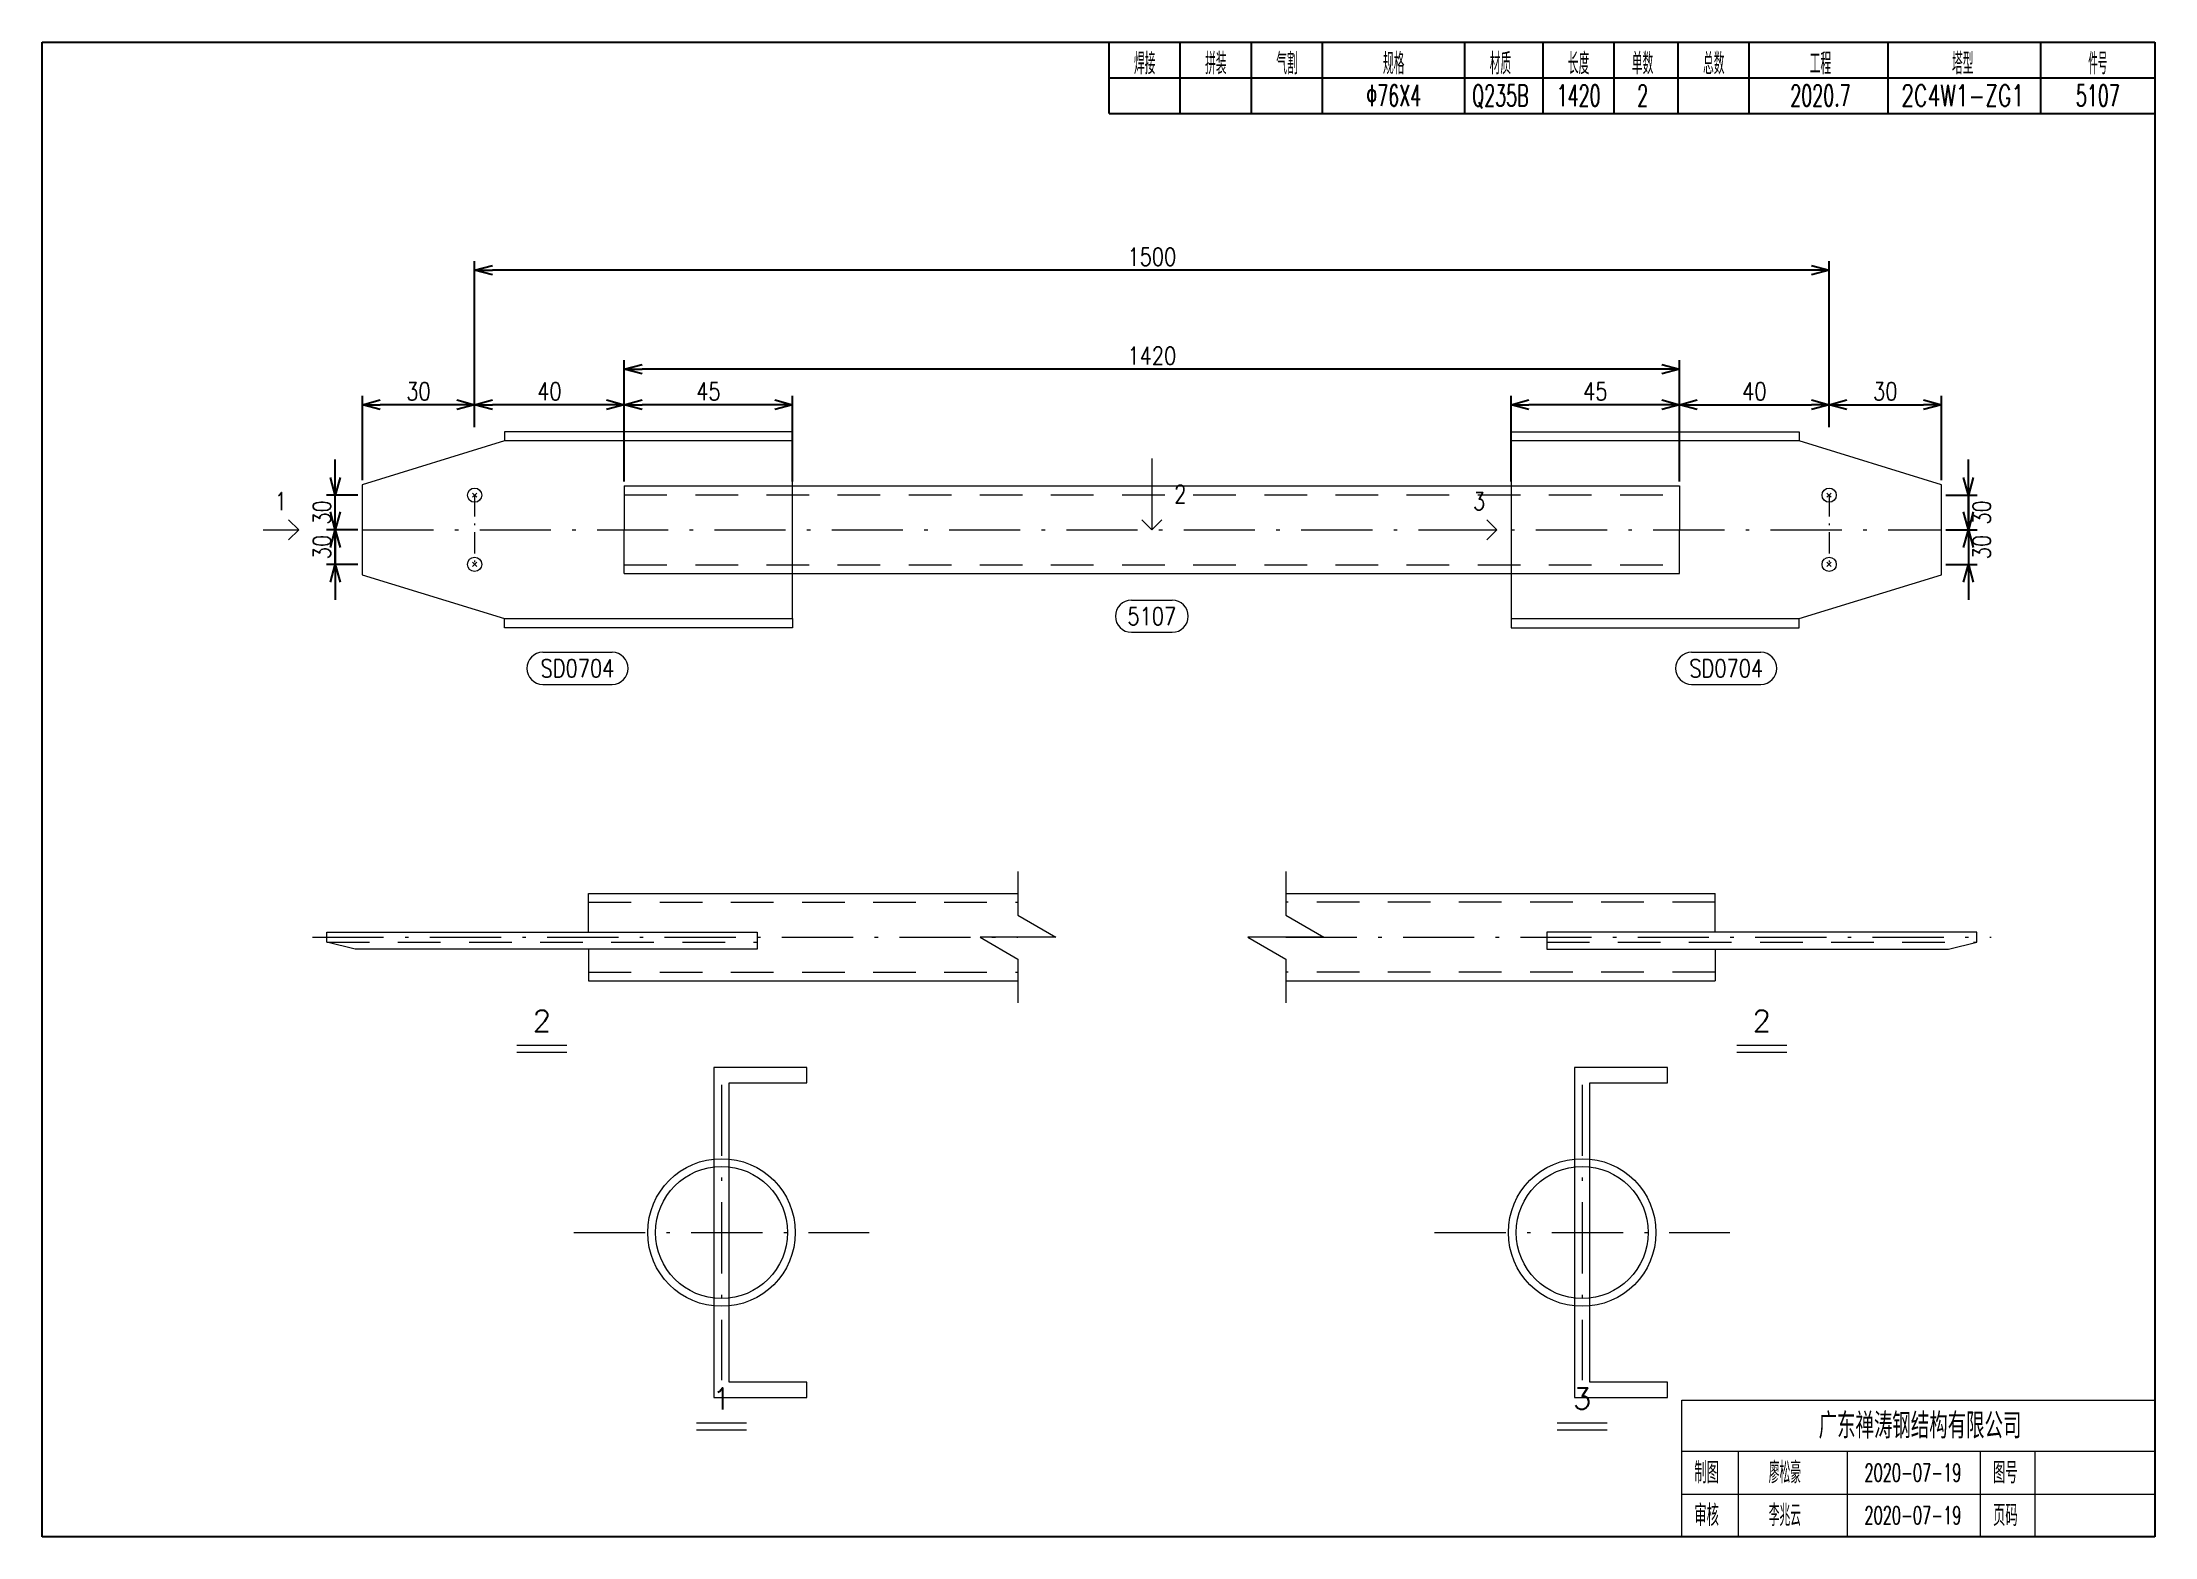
# Model space of a CAD drawing. Extents: x 154981 to 165753, y -86801 to -82885.
# Drawn here: x 158292.1 to 158589.1, y -84766.7 to -84556.7 of the extents above; entities that cross this region are included whole.
import ezdxf
from ezdxf.enums import TextEntityAlignment as Align

# ---------------------------------------------------------------- set-up
doc = ezdxf.new("R2010")
doc.units = 0
doc.header["$MEASUREMENT"] = 0
for name, pattern in [('一点画线', [5.2, 3, -1, 0.2, -1]), ('长一点画线', [16.5, 10, -3, 0.5, -3]), ('长虚线', [10, 6, -4])]:
    doc.linetypes.add(name, pattern=pattern)
doc.layers.get('0').update_dxf_attribs({"linetype": 'CONTINUOUS', "lineweight": 25})
doc.layers.get('Defpoints').update_dxf_attribs({"linetype": 'CONTINUOUS'})
doc.layers.add('4', color=7, linetype='CONTINUOUS', lineweight=25)
doc.layers.add('5', color=7, linetype='CONTINUOUS', lineweight=25)
doc.styles.add('DimFont', font='simplex.shx', dxfattribs={"width": 0.8, "bigfont": 'gbhzfs.shx'})
doc.styles.get("Standard").update_dxf_attribs({"font": 'simplex.shx', "width": 0.7, "height": 3, "bigfont": 'gbhzfs.shx'})
doc.dimstyles.new('DHDxfDimStyleOpen30', dxfattribs={"dimtxt": 2.5, "dimasz": 2.5, "dimexe": 1.25, "dimexo": 0.625, "dimtad": 2, "dimtxsty": 'DimFont', "dimblk": 'OPEN30', "dimblk1": 'OPEN30', "dimblk2": 'OPEN30', "dimcen": 2.5, "dimadec": 0, "dimazin": 0, "dimtfac": 1, "dimtmove": 0, "dimatfit": 3, "dimfxl": 0, "dimarcsym": 0})

msp = doc.modelspace()

# ---------------------------------------------------------------- texts
at = {"layer": '4', "color": 1, "linetype": 'Continuous', "lineweight": 25}
for s, width, p in [('焊接', 0.7, (158447.11666, -84559.66733)), ('拼装', 0.7, (158457.11666, -84559.66733)), ('气割', 0.7, (158467.11666, -84559.66733)), ('规格', 0.7, (158482.11666, -84559.66733)), ('材质', 0.7, (158497.11666, -84559.66733)), ('长度', 0.7, (158508.11666, -84559.66733)), ('单数', 0.7, (158517.11666, -84559.66733)), ('总数', 0.7, (158527.11666, -84559.66733)), ('工程', 0.7, (158542.11666, -84559.66733)), ('塔型', 0.7, (158562.11666, -84559.66733)), ('件号', 0.6, (158581.11666, -84559.66733)), ('Φ76X4', 0.6, (158482.11666, -84564.16733)), ('Q235B', 0.6, (158497.11666, -84564.16733)), ('1420', 0.6, (158508.11666, -84564.16733)), ('2', 0.6, (158517.11666, -84564.16733)), ('2020.7', 0.6, (158542.11666, -84564.16733)), ('2C4W1-ZG1', 0.7, (158562.11666, -84564.16733)), ('5107', 0.6, (158581.11666, -84564.16733))]:
    msp.add_text(s, height=3, dxfattribs=dict(at, width=width)).set_placement(p, align=Align.MIDDLE_CENTER)
at = {"layer": '4', "color": 1, "linetype": 'Continuous', "lineweight": 13}
msp.add_text('广东禅涛钢结构有限公司', height=3.6, dxfattribs=at).set_placement((158556.11666, -84751.06733), align=Align.MIDDLE_CENTER)
for s, height, width, p in [('制图', 3, 0.8, (158526.11666, -84757.66733)), ('廖松豪', 3, 0.7, (158537.11666, -84757.66733)), ('2020-07-19', 2.5, 0.6, (158555.11666, -84757.66733)), ('图号', 3, 0.8, (158568.11666, -84757.66733)), ('审核', 3, 0.8, (158526.11666, -84763.66733)), ('李兆云', 3, 0.7, (158537.11666, -84763.66733)), ('2020-07-19', 2.5, 0.6, (158555.11666, -84763.66733)), ('页码', 3, 0.8, (158568.11666, -84763.66733))]:
    msp.add_text(s, height=height, dxfattribs=dict(at, width=width)).set_placement(p, align=Align.MIDDLE_CENTER)
at = {"layer": '5', "color": 6, "linetype": 'Continuous', "lineweight": 13, "width": 0.8}
for s, p in [('1', (158325.66866, -84621.16733)), ('2', (158452.11666, -84620.16733)), ('3', (158494.12666, -84621.16733)), ('5107', (158448.11666, -84637.32333)), ('SD0704', (158367.36166, -84644.64133)), ('SD0704', (158528.87166, -84644.64133))]:
    msp.add_text(s, height=2.5, dxfattribs=at).set_placement(p, align=Align.MIDDLE_CENTER)
at = {"layer": '5', "color": 7, "linetype": 'Continuous', "lineweight": 13}
for s, p in [('2', (158362.36166, -84696.57333)), ('2', (158533.87166, -84696.57333)), ('1', (158387.61666, -84749.66733)), ('3', (158508.61666, -84749.66733))]:
    msp.add_text(s, height=3, dxfattribs=at).set_placement(p, align=Align.BOTTOM_CENTER)

# ---------------------------------------------------------------- blocks, each defined once
blk = doc.blocks.new('_OPEN30')
at = {"color": 0, "linetype": 'ByBlock', "lineweight": -2}
for p, q in [((-1, 0.27), (0, 0)), ((0, 0), (-1, -0.27)), ((0, 0), (-1, 0))]:
    blk.add_line(p, q, dxfattribs=at)
blk = doc.blocks.new('*D46')
at = {"layer": '5', "color": 3, "linetype": 'Continuous', "lineweight": -2}
for p, q in [((158352.9, -84610.77), (158352.9, -84587.44)), ((158543.34, -84610.77), (158543.34, -84587.44)), ((158540.84, -84588.69), (158355.4, -84588.69))]:
    blk.add_line(p, q, dxfattribs=at)
at = {"layer": 'Defpoints', "color": 0, "linetype": 'Continuous'}
for p in [(158352.9, -84588.69), (158352.9, -84611.4), (158543.34, -84611.4)]:
    blk.add_point(p, dxfattribs=at)
at = {"layer": '5', "color": 3, "linetype": 'Continuous', "lineweight": -2, "xscale": 2.5, "yscale": 2.5, "zscale": 2.5, "rotation": 180}
blk.add_blockref('_OPEN30', (158352.9, -84588.69), dxfattribs=at)
at = {"layer": '5', "color": 3, "linetype": 'Continuous', "lineweight": -2, "xscale": 2.5, "yscale": 2.5, "zscale": 2.5}
blk.add_blockref('_OPEN30', (158543.34, -84588.69), dxfattribs=at)
at = {"layer": '5', "color": 6, "linetype": 'Continuous', "lineweight": 13, "insert": (158448.12, -84586.81), "char_height": 2.5, "attachment_point": 5, "line_spacing_factor": 0.6, "style": 'DimFont'}
blk.add_mtext('1500', dxfattribs=at)
blk = doc.blocks.new('*D47')
at = {"layer": '5', "color": 3, "linetype": 'Continuous', "lineweight": -2}
for p, q in [((158373.94, -84618.39), (158373.94, -84601.35)), ((158519.8, -84602.6), (158376.44, -84602.6)), ((158522.3, -84618.39), (158522.3, -84601.35))]:
    blk.add_line(p, q, dxfattribs=at)
at = {"layer": 'Defpoints', "color": 0, "linetype": 'Continuous'}
for p in [(158373.94, -84602.6), (158373.94, -84619.01), (158522.3, -84619.01)]:
    blk.add_point(p, dxfattribs=at)
at = {"layer": '5', "color": 3, "linetype": 'Continuous', "lineweight": -2, "xscale": 2.5, "yscale": 2.5, "zscale": 2.5, "rotation": 180}
blk.add_blockref('_OPEN30', (158373.94, -84602.6), dxfattribs=at)
at = {"layer": '5', "color": 3, "linetype": 'Continuous', "lineweight": -2, "xscale": 2.5, "yscale": 2.5, "zscale": 2.5}
blk.add_blockref('_OPEN30', (158522.3, -84602.6), dxfattribs=at)
at = {"layer": '5', "color": 6, "linetype": 'Continuous', "lineweight": 13, "insert": (158448.12, -84600.72), "char_height": 2.5, "attachment_point": 5, "line_spacing_factor": 0.6, "style": 'DimFont'}
blk.add_mtext('1420', dxfattribs=at)
blk = doc.blocks.new('*D48')
at = {"layer": '5', "color": 3, "linetype": 'Continuous', "lineweight": -2}
for p, q in [((158562.92, -84617.81), (158562.92, -84615.31)), ((158559.74, -84620.31), (158564.17, -84620.31)), ((158562.92, -84620.31), (158562.92, -84625.17)), ((158559.74, -84625.17), (158564.17, -84625.17)), ((158562.92, -84627.67), (158562.92, -84630.17))]:
    blk.add_line(p, q, dxfattribs=at)
at = {"layer": 'Defpoints', "color": 0, "linetype": 'Continuous'}
for p in [(158559.12, -84620.31), (158559.12, -84625.17), (158562.92, -84625.17)]:
    blk.add_point(p, dxfattribs=at)
at = {"layer": '5', "color": 3, "linetype": 'Continuous', "lineweight": -2, "xscale": 2.5, "yscale": 2.5, "zscale": 2.5}
for p, rotation in [((158562.92, -84620.31), 270), ((158562.92, -84625.17), 90)]:
    blk.add_blockref('_OPEN30', p, dxfattribs=dict(at, rotation=rotation))
at = {"layer": '5', "color": 6, "linetype": 'Continuous', "lineweight": 13, "insert": (158564.79, -84622.74), "char_height": 2.5, "attachment_point": 5, "rotation": 90, "line_spacing_factor": 0.6, "style": 'DimFont'}
blk.add_mtext('30', dxfattribs=at)
blk = doc.blocks.new('*D49')
at = {"layer": '5', "color": 3, "linetype": 'Continuous', "lineweight": -2}
for p, q in [((158562.92, -84622.67), (158562.92, -84620.17)), ((158559.74, -84625.17), (158564.17, -84625.17)), ((158562.92, -84625.17), (158562.92, -84630.03)), ((158559.74, -84630.03), (158564.17, -84630.03)), ((158562.92, -84632.53), (158562.92, -84635.03))]:
    blk.add_line(p, q, dxfattribs=at)
at = {"layer": 'Defpoints', "color": 0, "linetype": 'Continuous'}
for p in [(158559.12, -84625.17), (158559.12, -84630.03), (158562.92, -84630.03)]:
    blk.add_point(p, dxfattribs=at)
at = {"layer": '5', "color": 3, "linetype": 'Continuous', "lineweight": -2, "xscale": 2.5, "yscale": 2.5, "zscale": 2.5}
for p, rotation in [((158562.92, -84625.17), 270), ((158562.92, -84630.03), 90)]:
    blk.add_blockref('_OPEN30', p, dxfattribs=dict(at, rotation=rotation))
at = {"layer": '5', "color": 6, "linetype": 'Continuous', "lineweight": 13, "insert": (158564.79, -84627.6), "char_height": 2.5, "attachment_point": 5, "rotation": 90, "line_spacing_factor": 0.6, "style": 'DimFont'}
blk.add_mtext('30', dxfattribs=at)
blk = doc.blocks.new('*D50')
at = {"layer": '5', "color": 3, "linetype": 'Continuous', "lineweight": -2}
for p, q in [((158543.34, -84610.77), (158543.34, -84606.35)), ((158559.12, -84618.22), (158559.12, -84606.35)), ((158545.84, -84607.6), (158556.62, -84607.6))]:
    blk.add_line(p, q, dxfattribs=at)
at = {"layer": 'Defpoints', "color": 0, "linetype": 'Continuous'}
for p in [(158559.12, -84607.6), (158543.34, -84611.4), (158559.12, -84618.85)]:
    blk.add_point(p, dxfattribs=at)
at = {"layer": '5', "color": 3, "linetype": 'Continuous', "lineweight": -2, "xscale": 2.5, "yscale": 2.5, "zscale": 2.5, "rotation": 180}
blk.add_blockref('_OPEN30', (158543.34, -84607.6), dxfattribs=at)
at = {"layer": '5', "color": 3, "linetype": 'Continuous', "lineweight": -2, "xscale": 2.5, "yscale": 2.5, "zscale": 2.5}
blk.add_blockref('_OPEN30', (158559.12, -84607.6), dxfattribs=at)
at = {"layer": '5', "color": 6, "linetype": 'Continuous', "lineweight": 13, "insert": (158551.23, -84605.72), "char_height": 2.5, "attachment_point": 5, "line_spacing_factor": 0.6, "style": 'DimFont'}
blk.add_mtext('30', dxfattribs=at)
blk = doc.blocks.new('*D51')
at = {"layer": '5', "color": 3, "linetype": 'Continuous', "lineweight": -2}
for p, q in [((158522.3, -84618.39), (158522.3, -84606.35)), ((158543.34, -84610.77), (158543.34, -84606.35)), ((158524.8, -84607.6), (158540.84, -84607.6))]:
    blk.add_line(p, q, dxfattribs=at)
at = {"layer": 'Defpoints', "color": 0, "linetype": 'Continuous'}
for p in [(158543.34, -84607.6), (158543.34, -84611.4), (158522.3, -84619.01)]:
    blk.add_point(p, dxfattribs=at)
at = {"layer": '5', "color": 3, "linetype": 'Continuous', "lineweight": -2, "xscale": 2.5, "yscale": 2.5, "zscale": 2.5, "rotation": 180}
blk.add_blockref('_OPEN30', (158522.3, -84607.6), dxfattribs=at)
at = {"layer": '5', "color": 3, "linetype": 'Continuous', "lineweight": -2, "xscale": 2.5, "yscale": 2.5, "zscale": 2.5}
blk.add_blockref('_OPEN30', (158543.34, -84607.6), dxfattribs=at)
at = {"layer": '5', "color": 6, "linetype": 'Continuous', "lineweight": 13, "insert": (158532.82, -84605.72), "char_height": 2.5, "attachment_point": 5, "line_spacing_factor": 0.6, "style": 'DimFont'}
blk.add_mtext('40', dxfattribs=at)
blk = doc.blocks.new('*D52')
at = {"layer": '5', "color": 3, "linetype": 'Continuous', "lineweight": -2}
for p, q in [((158498.63, -84618.39), (158498.63, -84606.35)), ((158522.3, -84618.39), (158522.3, -84606.35)), ((158519.8, -84607.6), (158501.13, -84607.6))]:
    blk.add_line(p, q, dxfattribs=at)
at = {"layer": 'Defpoints', "color": 0, "linetype": 'Continuous'}
for p in [(158498.63, -84607.6), (158498.63, -84619.01), (158522.3, -84619.01)]:
    blk.add_point(p, dxfattribs=at)
at = {"layer": '5', "color": 3, "linetype": 'Continuous', "lineweight": -2, "xscale": 2.5, "yscale": 2.5, "zscale": 2.5, "rotation": 180}
blk.add_blockref('_OPEN30', (158498.63, -84607.6), dxfattribs=at)
at = {"layer": '5', "color": 3, "linetype": 'Continuous', "lineweight": -2, "xscale": 2.5, "yscale": 2.5, "zscale": 2.5}
blk.add_blockref('_OPEN30', (158522.3, -84607.6), dxfattribs=at)
at = {"layer": '5', "color": 6, "linetype": 'Continuous', "lineweight": 13, "insert": (158510.46, -84605.72), "char_height": 2.5, "attachment_point": 5, "line_spacing_factor": 0.6, "style": 'DimFont'}
blk.add_mtext('45', dxfattribs=at)
blk = doc.blocks.new('*D53')
at = {"layer": '5', "color": 3, "linetype": 'Continuous', "lineweight": -2}
for p, q in [((158333.32, -84617.81), (158333.32, -84615.31)), ((158336.49, -84620.31), (158332.07, -84620.31)), ((158333.32, -84625.17), (158333.32, -84620.31)), ((158336.49, -84625.17), (158332.07, -84625.17)), ((158333.32, -84627.67), (158333.32, -84630.17))]:
    blk.add_line(p, q, dxfattribs=at)
at = {"layer": 'Defpoints', "color": 0, "linetype": 'Continuous'}
for p in [(158333.32, -84620.31), (158337.12, -84620.31), (158337.12, -84625.17)]:
    blk.add_point(p, dxfattribs=at)
at = {"layer": '5', "color": 3, "linetype": 'Continuous', "lineweight": -2, "xscale": 2.5, "yscale": 2.5, "zscale": 2.5}
for p, rotation in [((158333.32, -84620.31), 270), ((158333.32, -84625.17), 90)]:
    blk.add_blockref('_OPEN30', p, dxfattribs=dict(at, rotation=rotation))
at = {"layer": '5', "color": 6, "linetype": 'Continuous', "lineweight": 13, "insert": (158331.44, -84622.74), "char_height": 2.5, "attachment_point": 5, "rotation": 90, "line_spacing_factor": 0.6, "style": 'DimFont'}
blk.add_mtext('30', dxfattribs=at)
blk = doc.blocks.new('*D54')
at = {"layer": '5', "color": 3, "linetype": 'Continuous', "lineweight": -2}
for p, q in [((158333.32, -84622.67), (158333.32, -84620.17)), ((158336.49, -84625.17), (158332.07, -84625.17)), ((158333.32, -84630.03), (158333.32, -84625.17)), ((158336.49, -84630.03), (158332.07, -84630.03)), ((158333.32, -84632.53), (158333.32, -84635.03))]:
    blk.add_line(p, q, dxfattribs=at)
at = {"layer": 'Defpoints', "color": 0, "linetype": 'Continuous'}
for p in [(158333.32, -84625.17), (158337.12, -84625.17), (158337.12, -84630.03)]:
    blk.add_point(p, dxfattribs=at)
at = {"layer": '5', "color": 3, "linetype": 'Continuous', "lineweight": -2, "xscale": 2.5, "yscale": 2.5, "zscale": 2.5}
for p, rotation in [((158333.32, -84625.17), 270), ((158333.32, -84630.03), 90)]:
    blk.add_blockref('_OPEN30', p, dxfattribs=dict(at, rotation=rotation))
at = {"layer": '5', "color": 6, "linetype": 'Continuous', "lineweight": 13, "insert": (158331.44, -84627.6), "char_height": 2.5, "attachment_point": 5, "rotation": 90, "line_spacing_factor": 0.6, "style": 'DimFont'}
blk.add_mtext('30', dxfattribs=at)
blk = doc.blocks.new('*D55')
at = {"layer": '5', "color": 3, "linetype": 'Continuous', "lineweight": -2}
for p, q in [((158337.12, -84618.22), (158337.12, -84606.35)), ((158352.9, -84610.77), (158352.9, -84606.35)), ((158350.4, -84607.6), (158339.62, -84607.6))]:
    blk.add_line(p, q, dxfattribs=at)
at = {"layer": 'Defpoints', "color": 0, "linetype": 'Continuous'}
for p in [(158337.12, -84607.6), (158352.9, -84611.4), (158337.12, -84618.85)]:
    blk.add_point(p, dxfattribs=at)
at = {"layer": '5', "color": 3, "linetype": 'Continuous', "lineweight": -2, "xscale": 2.5, "yscale": 2.5, "zscale": 2.5, "rotation": 180}
blk.add_blockref('_OPEN30', (158337.12, -84607.6), dxfattribs=at)
at = {"layer": '5', "color": 3, "linetype": 'Continuous', "lineweight": -2, "xscale": 2.5, "yscale": 2.5, "zscale": 2.5}
blk.add_blockref('_OPEN30', (158352.9, -84607.6), dxfattribs=at)
at = {"layer": '5', "color": 6, "linetype": 'Continuous', "lineweight": 13, "insert": (158345.01, -84605.72), "char_height": 2.5, "attachment_point": 5, "line_spacing_factor": 0.6, "style": 'DimFont'}
blk.add_mtext('30', dxfattribs=at)
blk = doc.blocks.new('*D56')
at = {"layer": '5', "color": 3, "linetype": 'Continuous', "lineweight": -2}
for p, q in [((158352.9, -84610.77), (158352.9, -84606.35)), ((158373.94, -84618.39), (158373.94, -84606.35)), ((158371.44, -84607.6), (158355.4, -84607.6))]:
    blk.add_line(p, q, dxfattribs=at)
at = {"layer": 'Defpoints', "color": 0, "linetype": 'Continuous'}
for p in [(158352.9, -84607.6), (158352.9, -84611.4), (158373.94, -84619.01)]:
    blk.add_point(p, dxfattribs=at)
at = {"layer": '5', "color": 3, "linetype": 'Continuous', "lineweight": -2, "xscale": 2.5, "yscale": 2.5, "zscale": 2.5, "rotation": 180}
blk.add_blockref('_OPEN30', (158352.9, -84607.6), dxfattribs=at)
at = {"layer": '5', "color": 3, "linetype": 'Continuous', "lineweight": -2, "xscale": 2.5, "yscale": 2.5, "zscale": 2.5}
blk.add_blockref('_OPEN30', (158373.94, -84607.6), dxfattribs=at)
at = {"layer": '5', "color": 6, "linetype": 'Continuous', "lineweight": 13, "insert": (158363.42, -84605.72), "char_height": 2.5, "attachment_point": 5, "line_spacing_factor": 0.6, "style": 'DimFont'}
blk.add_mtext('40', dxfattribs=at)
blk = doc.blocks.new('*D57')
at = {"layer": '5', "color": 3, "linetype": 'Continuous', "lineweight": -2}
for p, q in [((158373.94, -84618.39), (158373.94, -84606.35)), ((158397.61, -84618.39), (158397.61, -84606.35)), ((158395.11, -84607.6), (158376.44, -84607.6))]:
    blk.add_line(p, q, dxfattribs=at)
at = {"layer": 'Defpoints', "color": 0, "linetype": 'Continuous'}
for p in [(158373.94, -84607.6), (158373.94, -84619.01), (158397.61, -84619.01)]:
    blk.add_point(p, dxfattribs=at)
at = {"layer": '5', "color": 3, "linetype": 'Continuous', "lineweight": -2, "xscale": 2.5, "yscale": 2.5, "zscale": 2.5, "rotation": 180}
blk.add_blockref('_OPEN30', (158373.94, -84607.6), dxfattribs=at)
at = {"layer": '5', "color": 3, "linetype": 'Continuous', "lineweight": -2, "xscale": 2.5, "yscale": 2.5, "zscale": 2.5}
blk.add_blockref('_OPEN30', (158397.61, -84607.6), dxfattribs=at)
at = {"layer": '5', "color": 6, "linetype": 'Continuous', "lineweight": 13, "insert": (158385.77, -84605.72), "char_height": 2.5, "attachment_point": 5, "line_spacing_factor": 0.6, "style": 'DimFont'}
blk.add_mtext('45', dxfattribs=at)
blk = doc.blocks.new('CTDHK')
at = {"color": 0, "linetype": 'Continuous'}
for p, q in [((0, 210), (297, 210)), ((0, 0), (0, 210)), ((297, 210), (297, 0)), ((297, 0), (0, 0))]:
    blk.add_line(p, q, dxfattribs=at)

# ---------------------------------------------------------------- dimensions: what is measured, and where the dimension line sits
at = {"layer": '5', "color": 6, "linetype": 'Continuous', "lineweight": 13}
for base, p1, p2, text, picture, middle in [((158352.89666, -84588.68733), (158543.33666, -84611.39733), (158352.89666, -84611.39733), '1500', '*D46', (158448.11666, -84588.68733)), ((158373.93666, -84602.59733), (158522.29666, -84619.01133), (158373.93666, -84619.01133), '1420', '*D47', (158448.11666, -84602.59733)), ((158337.11666, -84607.59733), (158352.89666, -84611.39733), (158337.11666, -84618.84933), '30', '*D55', (158345.00666, -84607.59733)), ((158352.89666, -84607.59733), (158373.93666, -84619.01133), (158352.89666, -84611.39733), '40', '*D56', (158363.41666, -84607.59733)), ((158373.93666, -84607.59733), (158397.60666, -84619.01133), (158373.93666, -84619.01133), '45', '*D57', (158385.77166, -84607.59733)), ((158498.62666, -84607.59733), (158522.29666, -84619.01133), (158498.62666, -84619.01133), '45', '*D52', (158510.46166, -84607.59733)), ((158543.33666, -84607.59733), (158522.29666, -84619.01133), (158543.33666, -84611.39733), '40', '*D51', (158532.81666, -84607.59733)), ((158559.11666, -84607.59733), (158543.33666, -84611.39733), (158559.11666, -84618.84933), '30', '*D50', (158551.22666, -84607.59733))]:
    dim = msp.add_linear_dim(base=base, p1=p1, p2=p2, text=text, dimstyle='DHDxfDimStyleOpen30', override={"dimtxt": 2.5, "dimclrd": 3, "dimclre": 3, "dimclrt": 6}, dxfattribs=at)
    dim.commit()
    dim.dimension.update_dxf_attribs({"geometry": picture, "text_midpoint": middle, "dimtype": 160})
for base, p1, p2, picture, middle in [((158333.31666, -84620.30733), (158337.11666, -84625.16733), (158337.11666, -84620.30733), '*D53', (158333.31666, -84622.73733)), ((158562.91666, -84625.16733), (158559.11666, -84620.30733), (158559.11666, -84625.16733), '*D48', (158562.91666, -84622.73733)), ((158333.31666, -84625.16733), (158337.11666, -84630.02733), (158337.11666, -84625.16733), '*D54', (158333.31666, -84627.59733)), ((158562.91666, -84630.02733), (158559.11666, -84625.16733), (158559.11666, -84630.02733), '*D49', (158562.91666, -84627.59733))]:
    dim = msp.add_linear_dim(base=base, p1=p1, p2=p2, angle=90, text='30', dimstyle='DHDxfDimStyleOpen30', override={"dimtxt": 2.5, "dimclrd": 3, "dimclre": 3, "dimclrt": 6}, dxfattribs=at)
    dim.commit()
    dim.dimension.update_dxf_attribs({"geometry": picture, "text_midpoint": middle, "dimtype": 160})

# ---------------------------------------------------------------- linework, layer by layer
at = {"layer": '4', "color": 1, "linetype": 'Continuous', "lineweight": 25}
for p, q in [((158442.11666, -84566.66733), (158442.11666, -84556.66733)), ((158452.11666, -84566.66733), (158452.11666, -84556.66733)), ((158462.11666, -84566.66733), (158462.11666, -84556.66733)), ((158472.11666, -84566.66733), (158472.11666, -84556.66733)), ((158492.11666, -84566.66733), (158492.11666, -84556.66733)), ((158503.11666, -84566.66733), (158503.11666, -84556.66733)), ((158513.11666, -84566.66733), (158513.11666, -84556.66733)), ((158522.11666, -84566.66733), (158522.11666, -84556.66733)), ((158532.11666, -84566.66733), (158532.11666, -84556.66733)), ((158551.61666, -84566.66733), (158551.61666, -84556.66733)), ((158573.11666, -84566.66733), (158573.11666, -84556.66733)), ((158442.11666, -84561.66733), (158589.11666, -84561.66733)), ((158442.11666, -84566.66733), (158589.11666, -84566.66733))]:
    msp.add_line(p, q, dxfattribs=at)
at = {"layer": '4', "color": 1, "linetype": 'Continuous', "lineweight": 18}
for p, q in [((158522.61666, -84766.66733), (158522.61666, -84747.46733)), ((158522.61666, -84747.46733), (158589.11666, -84747.46733)), ((158522.61666, -84754.66733), (158589.11666, -84754.66733)), ((158530.61666, -84766.66733), (158530.61666, -84754.66733)), ((158545.91666, -84766.66733), (158545.91666, -84754.66733)), ((158564.61666, -84766.66733), (158564.61666, -84754.66733)), ((158572.31666, -84766.66733), (158572.31666, -84754.66733)), ((158522.61666, -84760.66733), (158589.11666, -84760.66733))]:
    msp.add_line(p, q, dxfattribs=at)
msp.add_lwpolyline([(158292.11666, -84556.66733), (158292.11666, -84766.66733), (158589.11666, -84766.66733), (158589.11666, -84556.66733)], close=True, dxfattribs=at)
at = {"layer": '5', "color": 7, "linetype": 'Continuous', "lineweight": 13}
for p, q in [((158357.10466, -84611.39733), (158357.10466, -84612.69333)), ((158397.60666, -84611.39733), (158357.10466, -84611.39733)), ((158397.60666, -84612.69333), (158397.60666, -84611.39733)), ((158498.62666, -84611.39733), (158539.12866, -84611.39733)), ((158498.62666, -84612.69333), (158498.62666, -84611.39733)), ((158539.12866, -84611.39733), (158539.12866, -84612.69333)), ((158357.10466, -84612.69333), (158337.11666, -84618.84933)), ((158397.60666, -84612.69333), (158357.10466, -84612.69333)), ((158397.60666, -84637.64133), (158397.60666, -84612.69333)), ((158498.62666, -84612.69333), (158498.62666, -84637.64133)), ((158539.12866, -84612.69333), (158498.62666, -84612.69333)), ((158559.11666, -84618.84933), (158539.12866, -84612.69333)), ((158337.11666, -84618.84933), (158337.11666, -84631.48533)), ((158352.59666, -84620.00733), (158353.19666, -84620.60733)), ((158353.19666, -84620.00733), (158352.59666, -84620.60733)), ((158373.93666, -84619.01133), (158373.93666, -84625.16733)), ((158373.93666, -84619.01133), (158522.29666, -84619.01133)), ((158522.29666, -84619.01133), (158522.29666, -84625.16733)), ((158543.63666, -84620.60733), (158543.03666, -84620.00733)), ((158543.03666, -84620.60733), (158543.63666, -84620.00733)), ((158559.11666, -84631.48533), (158559.11666, -84618.84933)), ((158373.93666, -84631.32333), (158373.93666, -84625.16733)), ((158522.29666, -84631.32333), (158522.29666, -84625.16733)), ((158352.59666, -84629.72733), (158353.19666, -84630.32733)), ((158353.19666, -84629.72733), (158352.59666, -84630.32733)), ((158543.63666, -84630.32733), (158543.03666, -84629.72733)), ((158543.03666, -84630.32733), (158543.63666, -84629.72733)), ((158337.11666, -84631.48533), (158357.10466, -84637.64133)), ((158373.93666, -84631.32333), (158522.29666, -84631.32333)), ((158539.12866, -84637.64133), (158559.11666, -84631.48533)), ((158357.10466, -84638.93733), (158357.10466, -84637.64133)), ((158357.10466, -84637.64133), (158397.60666, -84637.64133)), ((158397.60666, -84638.93733), (158357.10466, -84638.93733)), ((158397.60666, -84637.64133), (158397.60666, -84638.93733)), ((158498.62666, -84637.64133), (158498.62666, -84638.93733)), ((158498.62666, -84637.64133), (158539.12866, -84637.64133)), ((158498.62666, -84638.93733), (158539.12866, -84638.93733)), ((158539.12866, -84638.93733), (158539.12866, -84637.64133)), ((158429.28802, -84673.18333), (158429.28802, -84679.33933)), ((158466.9453, -84673.18333), (158466.9453, -84679.33933)), ((158368.93666, -84681.72533), (158368.93666, -84676.26133)), ((158368.93666, -84676.26133), (158429.28802, -84676.26133)), ((158466.9453, -84676.26133), (158527.29666, -84676.26133)), ((158527.29666, -84681.72533), (158527.29666, -84676.26133)), ((158429.28802, -84679.33933), (158434.61928, -84682.41733)), ((158466.9453, -84679.33933), (158472.27656, -84682.41733)), ((158332.11666, -84681.72533), (158392.60666, -84681.72533)), ((158332.11666, -84683.10933), (158332.11666, -84681.72533)), ((158336.11666, -84684.10933), (158332.11666, -84683.10933)), ((158392.60666, -84681.72533), (158392.60666, -84684.10933)), ((158423.95677, -84682.41733), (158429.28802, -84685.49533)), ((158434.61928, -84682.41733), (158423.95677, -84682.41733)), ((158461.61405, -84682.41733), (158466.9453, -84685.49533)), ((158472.27656, -84682.41733), (158461.61405, -84682.41733)), ((158503.62666, -84681.72533), (158503.62666, -84684.10933)), ((158564.11666, -84681.72533), (158503.62666, -84681.72533)), ((158560.11666, -84684.10933), (158564.11666, -84683.10933)), ((158564.11666, -84683.10933), (158564.11666, -84681.72533)), ((158392.60666, -84684.10933), (158336.11666, -84684.10933)), ((158368.93666, -84684.10933), (158368.93666, -84688.57333)), ((158429.28802, -84685.49533), (158429.28802, -84691.65133)), ((158466.9453, -84685.49533), (158466.9453, -84691.65133)), ((158503.62666, -84684.10933), (158560.11666, -84684.10933)), ((158527.29666, -84684.10933), (158527.29666, -84688.57333)), ((158368.93666, -84688.57333), (158429.28802, -84688.57333)), ((158466.9453, -84688.57333), (158527.29666, -84688.57333)), ((158358.86166, -84697.57333), (158365.86166, -84697.57333)), ((158530.37166, -84697.57333), (158537.37166, -84697.57333)), ((158358.86166, -84698.57333), (158365.86166, -84698.57333)), ((158386.52466, -84700.71233), (158386.52466, -84747.12233)), ((158399.62866, -84700.71233), (158386.52466, -84700.71233)), ((158399.62866, -84702.89633), (158399.62866, -84700.71233)), ((158507.52466, -84700.71233), (158507.52466, -84747.12233)), ((158520.62866, -84700.71233), (158507.52466, -84700.71233)), ((158520.62866, -84702.89633), (158520.62866, -84700.71233)), ((158530.37166, -84698.57333), (158537.37166, -84698.57333)), ((158388.70866, -84702.89633), (158399.62866, -84702.89633)), ((158388.70866, -84744.93833), (158388.70866, -84702.89633)), ((158509.70866, -84702.89633), (158520.62866, -84702.89633)), ((158509.70866, -84744.93833), (158509.70866, -84702.89633)), ((158399.62866, -84744.93833), (158388.70866, -84744.93833)), ((158399.62866, -84747.12233), (158399.62866, -84744.93833)), ((158520.62866, -84744.93833), (158509.70866, -84744.93833)), ((158520.62866, -84747.12233), (158520.62866, -84744.93833)), ((158386.52466, -84747.12233), (158399.62866, -84747.12233)), ((158507.52466, -84747.12233), (158520.62866, -84747.12233)), ((158384.11666, -84750.66733), (158391.11666, -84750.66733)), ((158384.11666, -84751.66733), (158391.11666, -84751.66733)), ((158505.11666, -84750.66733), (158512.11666, -84750.66733)), ((158505.11666, -84751.66733), (158512.11666, -84751.66733))]:
    msp.add_line(p, q, dxfattribs=at)
at = {"layer": '5', "color": 6, "linetype": 'Continuous', "lineweight": 13}
for p, q in [((158448.11666, -84615.16733), (158448.11666, -84625.16733)), ((158328.16866, -84625.16733), (158326.75445, -84623.75312)), ((158448.11666, -84625.16733), (158446.70245, -84623.75312)), ((158448.11666, -84625.16733), (158449.53088, -84623.75312)), ((158496.62666, -84625.16733), (158495.21245, -84623.75312)), ((158323.16866, -84625.16733), (158328.16866, -84625.16733)), ((158328.16866, -84625.16733), (158326.75445, -84626.58155)), ((158491.62666, -84625.16733), (158496.62666, -84625.16733)), ((158496.62666, -84625.16733), (158495.21245, -84626.58155))]:
    msp.add_line(p, q, dxfattribs=at)
at = {"layer": '5', "color": 240, "linetype": '一点画线', "lineweight": 13}
for p, q in [((158352.89666, -84620.30733), (158352.89666, -84620.30733)), ((158352.89666, -84620.30733), (158352.89666, -84630.02733)), ((158543.33666, -84620.30733), (158543.33666, -84620.30733)), ((158543.33666, -84620.30733), (158543.33666, -84630.02733)), ((158352.89666, -84630.02733), (158352.89666, -84630.02733)), ((158543.33666, -84630.02733), (158543.33666, -84630.02733))]:
    msp.add_line(p, q, dxfattribs=at)
at = {"layer": '5', "color": 7, "linetype": '长虚线', "lineweight": 13}
for p, q in [((158373.93666, -84620.24253), (158522.29666, -84620.24253)), ((158373.93666, -84630.09213), (158522.29666, -84630.09213)), ((158368.93666, -84677.49253), (158429.28802, -84677.49253)), ((158527.29666, -84677.49253), (158466.9453, -84677.49253)), ((158332.11666, -84683.10933), (158392.60666, -84683.10933)), ((158503.62666, -84683.10933), (158564.11666, -84683.10933)), ((158368.93666, -84687.34213), (158429.28802, -84687.34213)), ((158527.29666, -84687.34213), (158466.9453, -84687.34213))]:
    msp.add_line(p, q, dxfattribs=at)
at = {"layer": '5', "color": 240, "linetype": '长一点画线', "lineweight": 13}
for p, q in [((158337.11666, -84625.16733), (158559.11666, -84625.16733)), ((158330.11666, -84682.41733), (158429.28802, -84682.41733)), ((158466.9453, -84682.41733), (158566.11666, -84682.41733)), ((158387.61666, -84703.16733), (158387.61666, -84744.66733)), ((158508.61666, -84703.16733), (158508.61666, -84744.66733)), ((158366.86666, -84723.91733), (158408.36666, -84723.91733)), ((158487.86666, -84723.91733), (158529.36666, -84723.91733))]:
    msp.add_line(p, q, dxfattribs=at)
at = {"layer": '5', "color": 3, "linetype": 'Continuous', "lineweight": 13}
for p, q in [((158445.24166, -84635.07333), (158450.99166, -84635.07333)), ((158445.24166, -84639.57333), (158450.99166, -84639.57333)), ((158362.48666, -84642.39133), (158372.23666, -84642.39133)), ((158523.99666, -84642.39133), (158533.74666, -84642.39133)), ((158362.48666, -84646.89133), (158372.23666, -84646.89133)), ((158523.99666, -84646.89133), (158533.74666, -84646.89133))]:
    msp.add_line(p, q, dxfattribs=at)
at = {"layer": '5', "color": 7, "linetype": 'Continuous', "lineweight": 13}
for centre, radius in [((158352.89666, -84620.30733), 1), ((158543.33666, -84620.30733), 1), ((158352.89666, -84630.02733), 1), ((158543.33666, -84630.02733), 1), ((158387.61666, -84723.91733), 10.374), ((158387.61666, -84723.91733), 9.282), ((158508.61666, -84723.91733), 10.374), ((158508.61666, -84723.91733), 9.282)]:
    msp.add_circle(centre, radius, dxfattribs=at)
at = {"layer": '5', "color": 3, "linetype": 'Continuous', "lineweight": 13}
for centre, start, end in [((158445.24166, -84637.32333), 90, 270), ((158450.99166, -84637.32333), 270, 90), ((158362.48666, -84644.64133), 90, 270), ((158372.23666, -84644.64133), 270, 90), ((158523.99666, -84644.64133), 90, 270), ((158533.74666, -84644.64133), 270, 90)]:
    msp.add_arc(centre, 2.25, start, end, dxfattribs=at)

# ---------------------------------------------------------------- block references
at = {"color": 2, "linetype": 'Continuous'}
msp.add_blockref('CTDHK', (158292.11666, -84766.66733), dxfattribs=at)

msp.set_redraw_order([(e.dxf.handle, doc.entitydb.next_handle()) for e in msp.query("TEXT MTEXT ATTDEF DIMENSION ARC_DIMENSION")])  # texts and dimensions are drawn at this point

doc.saveas('drawing.dxf')
